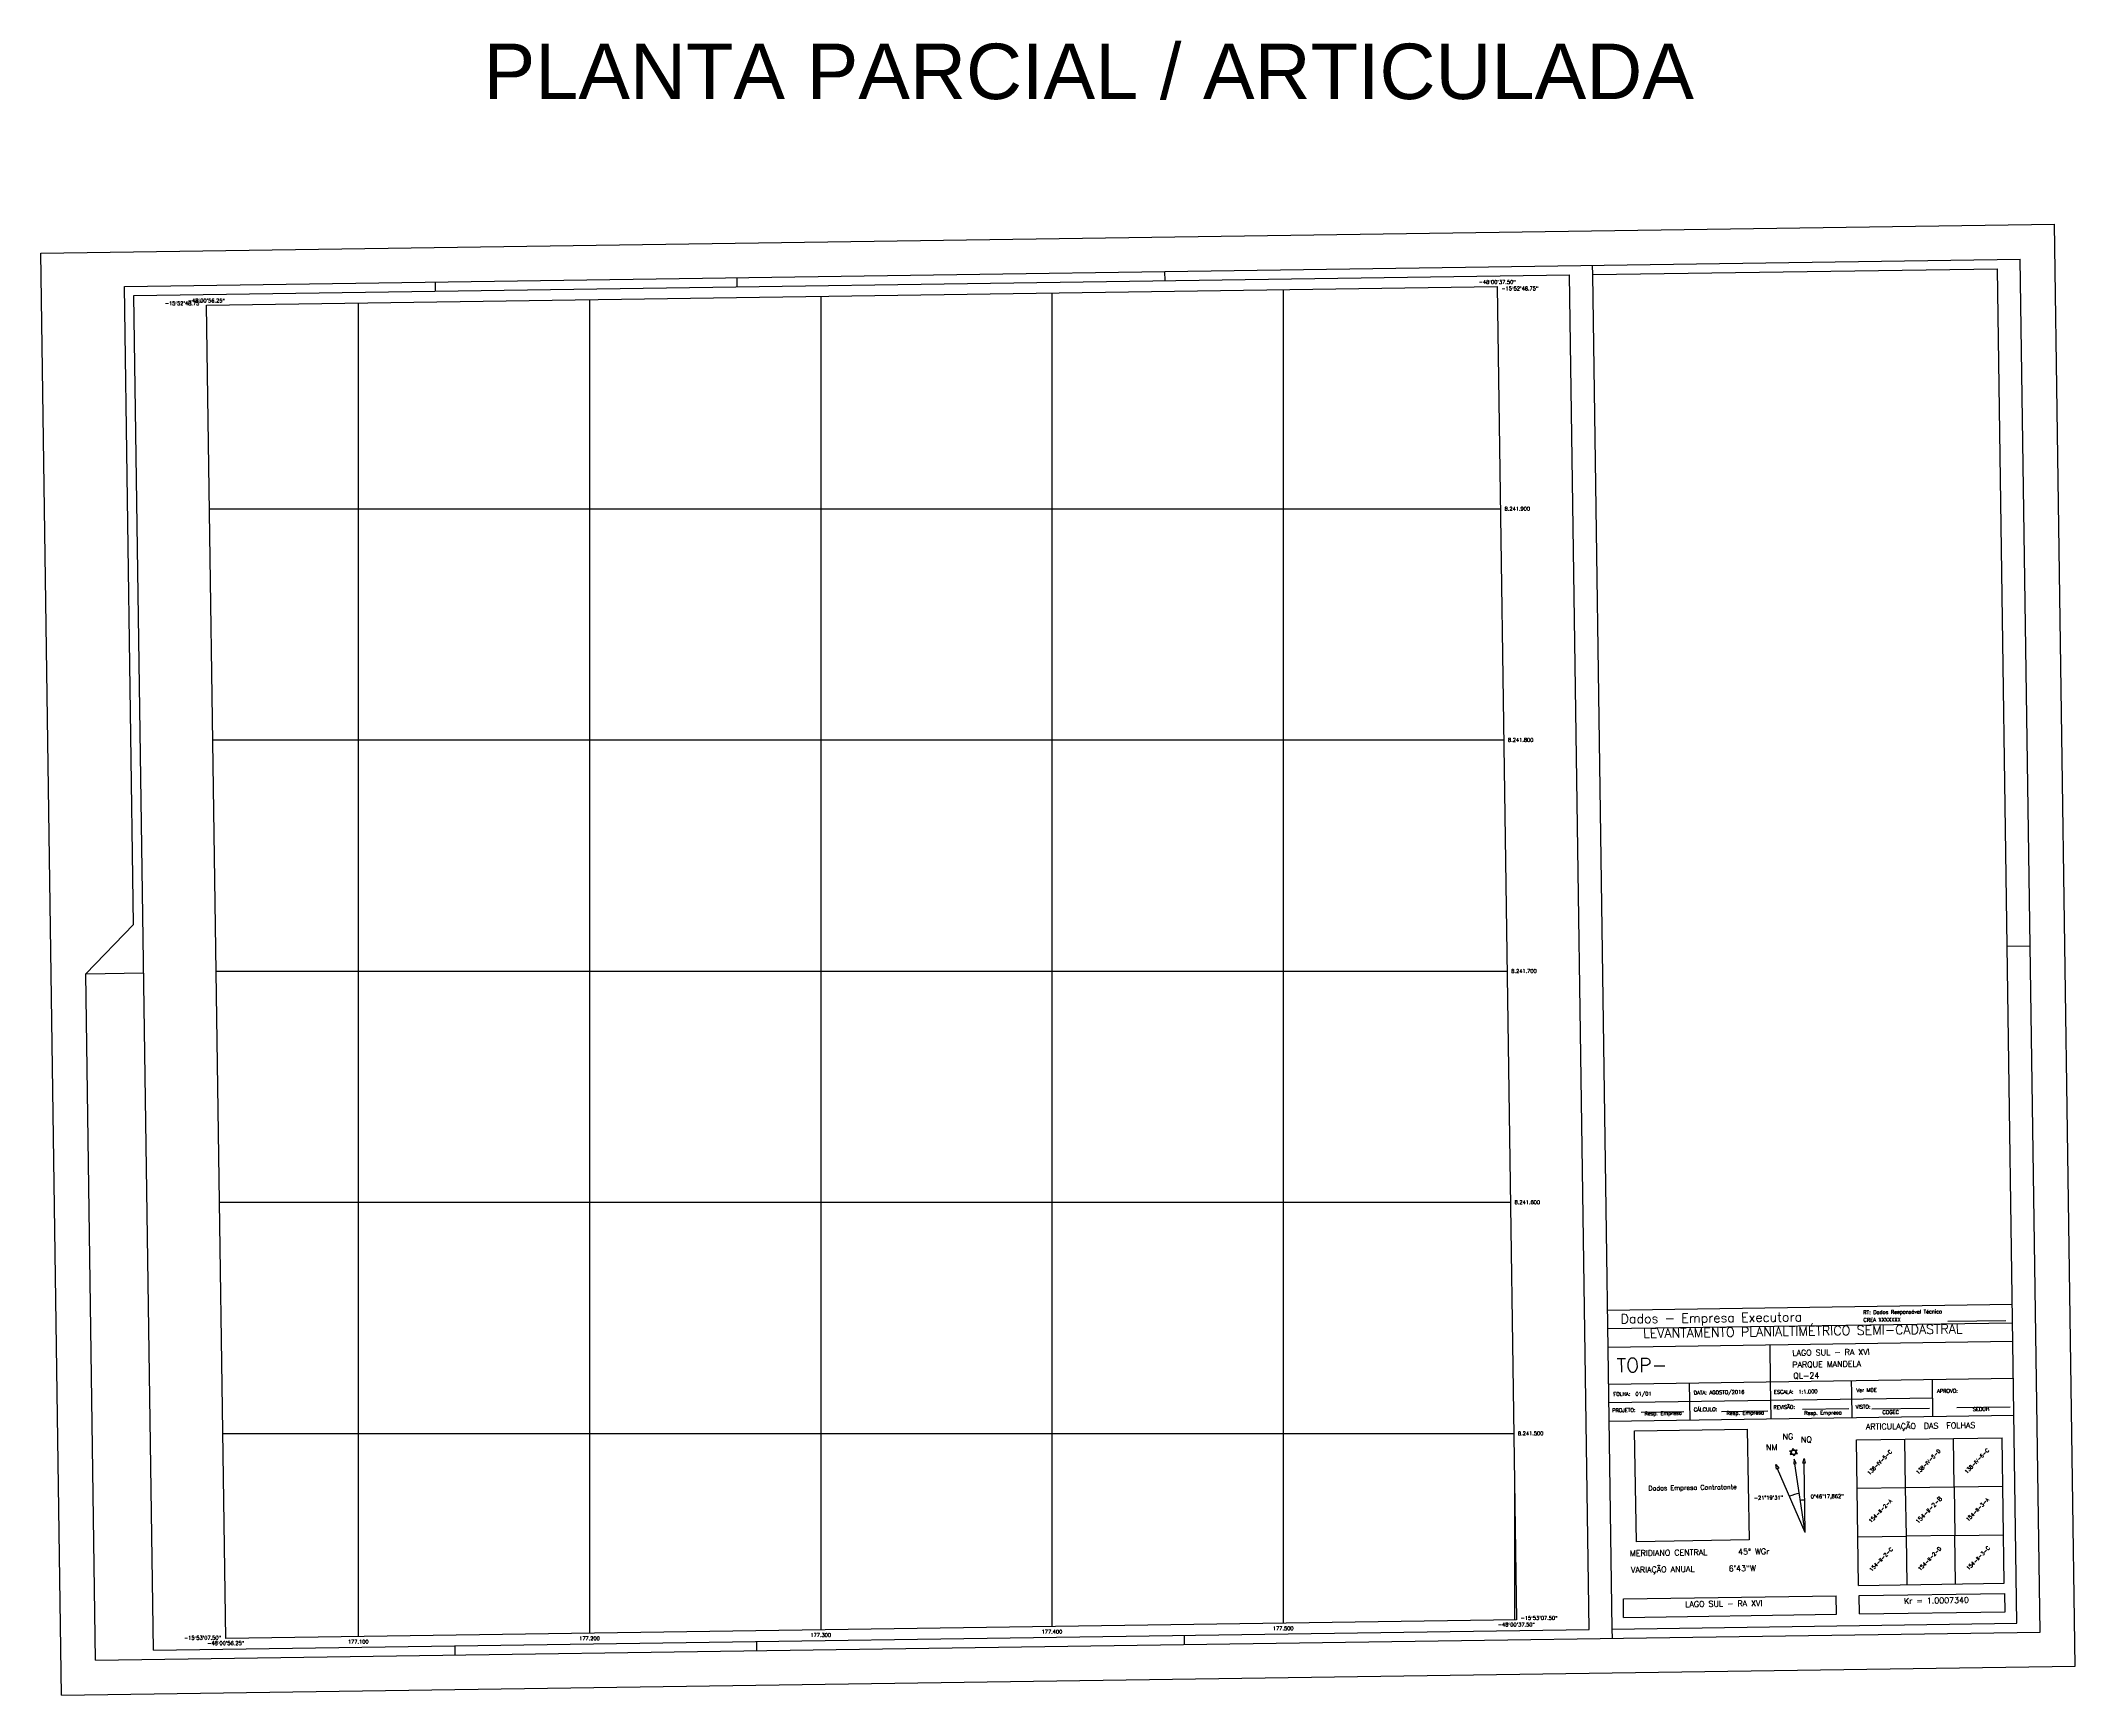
# Model space of a CAD drawing. Extents: x 190546 to 194941, y 8251022 to 8268833.
# Drawn here: x 192474 to 193354, y 8251022 to 8251738 of the extents above; entities that cross this region are included whole.
import ezdxf
from ezdxf.enums import TextEntityAlignment as Align

# ---------------------------------------------------------------- set-up
doc = ezdxf.new("R2010")
doc.units = 0
doc.header["$LTSCALE"] = 10
doc.header["$MEASUREMENT"] = 0
for name, color, linetype in [('167-II-2-D', 7, 'CONTINUOUS'), ('TOP-GUARDA_CORPO', 161, 'CONTINUOUS'), ('TOP-URB', 250, 'CONTINUOUS')]:
    doc.layers.add(name, color=color, linetype=linetype)
doc.styles.add('ARIAL', font='arial.ttf', dxfattribs={"height": 1.1})
doc.styles.add('MALHA', font='romans.shx', dxfattribs={"height": 1.6})
doc.styles.add('ROMANS', font='romans', dxfattribs={"height": 0.2})

msp = doc.modelspace()

# ---------------------------------------------------------------- hatches: boundary and pattern name
at = {"layer": 'TOP-URB', "linetype": 'CONTINUOUS'}
h = msp.add_hatch(color=1, dxfattribs=at)
h.paths.add_polyline_path([(193224.5, 8251119.98), (193224.17, 8251122.02), (193225.42, 8251120.38)])
h.paths.add_polyline_path([(193236.92, 8251122.64), (193235.92, 8251122.63), (193236.39, 8251124.63)])
h.paths.add_polyline_path([(193231.97, 8251122.24), (193232.17, 8251124.29), (193232.96, 8251122.39)])
h.paths.add_polyline_path([(193232.04, 8251125.78), (193231.39, 8251126.5), (193232.45, 8251126.65)], flags=0)
h.paths.add_polyline_path([(193230.34, 8251126.34), (193230.75, 8251127.21), (193231.39, 8251126.5)], flags=0)
h.paths.add_polyline_path([(193230.75, 8251127.21), (193230.1, 8251127.92), (193231.16, 8251128.08)], flags=0)
h.paths.add_polyline_path([(193231.16, 8251128.08), (193231.57, 8251128.95), (193232.21, 8251128.24)], flags=0)
h.paths.add_polyline_path([(193232.86, 8251127.52), (193232.21, 8251128.24), (193233.27, 8251128.39)], flags=0)
h.paths.add_polyline_path([(193232.45, 8251126.65), (193232.86, 8251127.52), (193233.5, 8251126.81)], flags=16)

# ---------------------------------------------------------------- linework, layer by layer
at = {"layer": '167-II-2-D', "color": 2}
for p, q in [((192545.48, 8251623.51), (193103.72, 8251631.55)), ((193103.72, 8251631.55), (193112.02, 8251054.75)), ((192553.8, 8251046.71), (192545.48, 8251623.51)), ((193112.02, 8251054.75), (192553.8, 8251046.71))]:
    msp.add_line(p, q, dxfattribs=at)
at = {"layer": '167-II-2-D', "color": 1}
for p, q in [((193011.13, 8251630.21), (193011.13, 8251053.3)), ((192611.13, 8251624.45), (192611.13, 8251047.54)), ((192711.13, 8251625.89), (192711.13, 8251048.98)), ((192811.13, 8251627.33), (192811.13, 8251050.42)), ((192911.13, 8251628.77), (192911.13, 8251051.86)), ((192546.75, 8251535.45), (193105.1, 8251535.45)), ((192548.19, 8251435.45), (193106.54, 8251435.45)), ((192549.63, 8251335.45), (193107.98, 8251335.45)), ((192551.08, 8251235.45), (193109.42, 8251235.45)), ((192552.52, 8251135.45), (193110.86, 8251135.45)), ((193111.13, 8251116.76), (193111.13, 8251054.74))]:
    msp.add_line(p, q, dxfattribs=at)
at = {"layer": 'TOP-GUARDA_CORPO'}
msp.add_lwpolyline([(193163.13, 8251136.49), (193211.79, 8251137.29), (193212.58, 8251089.39), (193163.92, 8251088.59)], close=True, dxfattribs=at)
at = {"layer": 'TOP-URB', "color": 1}
for p, q in [((192473.8, 8251646.07), (193344.71, 8251658.62)), ((193353.7, 8251034.68), (193344.71, 8251658.62)), ((192482.79, 8251022.14), (192473.8, 8251646.07)), ((193145, 8251636.74), (193144.94, 8251640.74)), ((192644.55, 8251629.53), (192644.49, 8251633.53)), ((192775.04, 8251631.41), (192774.98, 8251635.41)), ((192960.02, 8251634.07), (192959.96, 8251638.07)), ((193324.2, 8251346.29), (193334.2, 8251346.44)), ((193298.61, 8251183.99), (193323.61, 8251184.35)), ((193187.14, 8251141.3), (193186.91, 8251157.29)), ((193222.14, 8251141.8), (193221.91, 8251157.8)), ((193256.98, 8251152.8), (193256.9, 8251158.3)), ((193292.13, 8251142.81), (193291.9, 8251158.81)), ((193152.03, 8251148.79), (193292.02, 8251150.81)), ((193235.69, 8251145.9), (193255.69, 8251146.19)), ((193257.13, 8251142.3), (193256.98, 8251152.8)), ((193265.71, 8251146.03), (193290.71, 8251146.39)), ((193302.44, 8251146.64), (193325.58, 8251146.98)), ((193165.95, 8251144.59), (193184.45, 8251144.86)), ((193200.71, 8251144.91), (193220.71, 8251145.2)), ((193259.02, 8251132.7), (193322.01, 8251133.6)), ((193259.93, 8251069.7), (193259.02, 8251132.7)), ((193280.32, 8251112), (193280.02, 8251133)), ((193301.32, 8251112.3), (193301.02, 8251133.3)), ((193322.92, 8251070.61), (193322.01, 8251133.6)), ((193236.85, 8251092.64), (193232.46, 8251122.31)), ((193259.32, 8251111.7), (193280.32, 8251112)), ((193301.32, 8251112.3), (193322.32, 8251112.6)), ((193259.63, 8251090.7), (193280.62, 8251091)), ((193280.93, 8251070), (193280.62, 8251091)), ((193301.62, 8251091.3), (193322.62, 8251091.61)), ((193301.92, 8251070.31), (193301.62, 8251091.3)), ((193259.93, 8251069.7), (193322.92, 8251070.61)), ((193158.25, 8251063.87), (193250.24, 8251065.2)), ((193158.37, 8251055.87), (193158.25, 8251063.87)), ((193250.36, 8251057.2), (193250.24, 8251065.2)), ((193250.36, 8251057.2), (193250.24, 8251065.2)), ((193260.24, 8251065.34), (193323.24, 8251066.25)), ((193260.36, 8251057.34), (193260.24, 8251065.34)), ((193260.36, 8251057.34), (193323.35, 8251058.25)), ((193323.35, 8251058.25), (193323.24, 8251066.25)), ((193153.5, 8251046.8), (193153.44, 8251050.8)), ((193158.37, 8251055.87), (193250.36, 8251057.2)), ((192653.05, 8251039.59), (192652.99, 8251043.59)), ((192783.54, 8251041.47), (192783.48, 8251045.47)), ((192968.52, 8251044.14), (192968.46, 8251048.14)), ((192482.79, 8251022.14), (193353.7, 8251034.68))]:
    msp.add_line(p, q, dxfattribs=at)
at = {"layer": 'TOP-URB', "color": 2}
for p, q in [((192510.01, 8251631.59), (193329.92, 8251643.4)), ((193338.48, 8251049.47), (193329.92, 8251643.4)), ((192513.98, 8251355.62), (192510.01, 8251631.59)), ((192493.29, 8251334.32), (192513.98, 8251355.62)), ((192497.57, 8251037.35), (192493.29, 8251334.32)), ((192497.57, 8251037.35), (193338.48, 8251049.47))]:
    msp.add_line(p, q, dxfattribs=at)
at = {"layer": 'TOP-URB', "color": 6}
for p, q in [((193145, 8251636.74), (193319.98, 8251639.26)), ((193328.42, 8251053.32), (193319.98, 8251639.26)), ((192514.07, 8251627.65), (193135, 8251636.6)), ((193143.44, 8251050.66), (193135, 8251636.6)), ((193153.44, 8251050.8), (193145, 8251636.74)), ((192522.51, 8251041.71), (192514.07, 8251627.65)), ((193151.45, 8251188.79), (193326.44, 8251191.31)), ((193152.15, 8251140.79), (193327.13, 8251143.31)), ((193152.15, 8251140.79), (193327.13, 8251143.31)), ((193280.32, 8251112), (193301.32, 8251112.3)), ((193280.62, 8251091), (193280.32, 8251112)), ((193301.32, 8251112.3), (193301.62, 8251091.3)), ((193301.62, 8251091.3), (193280.62, 8251091)), ((192522.51, 8251041.71), (193143.44, 8251050.66)), ((193153.44, 8251050.8), (193328.42, 8251053.32)), ((193153.44, 8251050.8), (193328.42, 8251053.32))]:
    msp.add_line(p, q, dxfattribs=at)
at = {"layer": 'TOP-URB', "color": 1, "linetype": 'CONTINUOUS'}
for p, q in [((192493.29, 8251334.32), (192518.29, 8251334.68)), ((193231.57, 8251128.95), (193230.34, 8251126.34)), ((193233.5, 8251126.81), (193231.57, 8251128.95)), ((193236.85, 8251092.64), (193224.96, 8251120.18)), ((193230.1, 8251127.92), (193233.27, 8251128.39)), ((193232.04, 8251125.78), (193230.1, 8251127.92)), ((193230.34, 8251126.34), (193233.5, 8251126.81)), ((193233.27, 8251128.39), (193232.04, 8251125.78)), ((193236.85, 8251092.64), (193236.42, 8251122.64))]:
    msp.add_line(p, q, dxfattribs=at)
at = {"layer": 'TOP-URB', "color": 3}
for p, q in [((193151.57, 8251180.79), (193326.55, 8251183.31)), ((193151.68, 8251172.79), (193326.67, 8251175.31)), ((193151.92, 8251156.79), (193326.9, 8251159.31))]:
    msp.add_line(p, q, dxfattribs=at)
at = {"layer": 'TOP-URB', "color": 3, "linetype": 'CONTINUOUS'}
msp.add_line((193221.91, 8251157.8), (193221.68, 8251173.8), dxfattribs=at)
at = {"layer": 'TOP-URB', "color": 1, "linetype": 'CONTINUOUS'}
for radius, start, end in [(17, 98.42007, 113.35149), (14, 90.82542, 98.42007)]:
    msp.add_arc((193236.85, 8251092.64), radius, start, end, dxfattribs=at)
for points in [[(193225.42, 8251120.38), (193224.5, 8251119.98), (193224.17, 8251122.02)], [(193232.17, 8251124.29), (193231.97, 8251122.24), (193232.96, 8251122.39)], [(193235.92, 8251122.63), (193236.39, 8251124.63), (193236.92, 8251122.64)]]:
    msp.add_3dface(points, dxfattribs=at)

# ---------------------------------------------------------------- texts
at = {"layer": '167-II-2-D', "color": 2, "style": 'MALHA'}
for s, p in [('-48º00\'37.50"', (193103.72, 8251633.55)), ('-48º00\'56.25"', (192545.48, 8251625.51)), ('-48º00\'37.50"', (193112.02, 8251052.75)), ('-48º00\'56.25"', (192553.8, 8251044.71))]:
    msp.add_text(s, height=1.6, dxfattribs=at).set_placement(p, align=Align.MIDDLE)
for s, p in [('-15º52\'48.75"', (193105.52, 8251629.95)), ('8.241.900', (193106.9, 8251534.65)), ('8.241.800', (193108.34, 8251434.65)), ('8.241.700', (193109.78, 8251334.65)), ('8.241.600', (193111.22, 8251234.65)), ('8.241.500', (193112.66, 8251134.65)), ('-15º53\'07.50"', (193113.82, 8251054.79))]:
    msp.add_text(s, height=1.6, dxfattribs=at).set_placement(p)
for s, p in [('-15º52\'48.75"', (192543.48, 8251623.51)), ('-15º53\'07.50"', (192551.8, 8251046.21))]:
    msp.add_text(s, height=1.6, dxfattribs=at).set_placement(p, align=Align.RIGHT)
for s, p in [('177.400', (192911.13, 8251048.86)), ('177.500', (193011.13, 8251050.3)), ('177.100', (192611.13, 8251044.54)), ('177.200', (192711.13, 8251045.98)), ('177.300', (192811.13, 8251047.42))]:
    msp.add_text(s, height=1.6, dxfattribs=at).set_placement(p, align=Align.CENTER)
at = {"layer": 'TOP-URB', "color": 4, "style": 'ARIAL'}
msp.add_text('PLANTA PARCIAL / ARTICULADA', height=24, dxfattribs=at).set_placement((192927.04, 8251712.68), align=Align.CENTER)
at = {"layer": 'TOP-URB', "color": 3, "linetype": 'CONTINUOUS', "style": 'ROMANS'}
for s, height, rotation, p in [('Dados - Empresa Executora', 4, 0.63214, (193157.08, 8251183.01)), ('PARQUE MANDELA', 2.5, 0.82542, (193231.32, 8251163.91)), ('LAGO SUL - RA XVI', 2.5, 0.82542, (193231.35, 8251169.01)), ('ARTICULAÇÃO  DAS  FOLHAS', 2.5, 0.82542, (193263.14, 8251137.09)), ('MERIDIANO CENTRAL', 2.5, 0.82542, (193161.1, 8251082.33)), ('45%%D WGr', 2.5, 0.82542, (193207.89, 8251082.98)), ('VARIAÇÃO ANUAL', 2.5, 0.82542, (193161.55, 8251075.16)), ('6\'43"W', 2.5, 0.82542, (193203.81, 8251075.73))]:
    msp.add_text(s, height=height, rotation=rotation, dxfattribs=at).set_placement(p)
at = {"layer": 'TOP-URB', "color": 6, "linetype": 'CONTINUOUS', "style": 'ROMANS'}
msp.add_text('LEVANTAMENTO PLANIALTIMÉTRICO SEMI-CADASTRAL', height=4, rotation=0.82542, dxfattribs=at).set_placement((193235.87, 8251177.71), align=Align.CENTER)
at = {"layer": 'TOP-URB', "color": 2, "linetype": 'CONTINUOUS', "style": 'ROMANS'}
for s, rotation, p in [('RT: Dados Responsável Técnico', 0.63214, (193261.98, 8251187.02)), ('CREA XXXXXXX', 0.63214, (193262.09, 8251183.73)), ('Ver MDE', 0.82542, (193259.02, 8251153.32)), ('PROJETO:', 0.82542, (193153.41, 8251144.61)), ('FOLHA:  01/01', 0.82542, (193153.94, 8251151.61)), ('CÁLCULO:', 0.82542, (193188.71, 8251144.94)), ('DATA: AGOSTO/2016', 0.82542, (193188.67, 8251152.24)), ('REVISÃO:', 0.82542, (193223.15, 8251145.95)), ('ESCALA:  1:1.000', 0.82542, (193223.36, 8251152.54)), ('VISTO:', 0.82542, (193258.71, 8251146.13)), ('APROVO:', 0.82542, (193293.88, 8251152.96)), ('Resp. Empresa', 0.89306, (193236.5, 8251143.44)), ('COGEC', 0.82542, (193270.3, 8251143.78)), ('-21%%D19\'31"', 0.82542, (193214.73, 8251106.75)), ('0%%D46\'17,862"', 0.82542, (193239.27, 8251107.31))]:
    msp.add_text(s, height=1.6, rotation=rotation, dxfattribs=at).set_placement(p)
at = {"layer": 'TOP-URB', "color": 6, "linetype": 'CONTINUOUS', "style": 'ROMANS'}
msp.add_text('TOP-', height=6, rotation=0.82542, dxfattribs=at).set_placement((193155.34, 8251161.84))
at = {"layer": 'TOP-URB', "color": 2, "linetype": 'CONTINUOUS', "style": 'ROMANS'}
for s, rotation, p in [('SEDUH', 0.82542, (193312.95, 8251145.18)), ('Resp. Empresa', 0.89306, (193175.47, 8251143.37)), ('Resp. Empresa', 0.89306, (193210.98, 8251143.55)), ('138-IV-6-C', 45.82542, (193311.67, 8251122.95)), ('138-IV-5-C', 45.82542, (193269.67, 8251122.35)), ('138-IV-5-D', 45.82542, (193290.67, 8251122.65)), ('154-II-2-A', 45.82542, (193269.97, 8251101.35)), ('154-II-3-A', 45.82542, (193311.97, 8251101.95)), ('154-II-2-C', 45.82542, (193270.28, 8251080.35)), ('154-II-2-D', 45.82542, (193291.27, 8251080.65)), ('154-II-3-C', 45.82542, (193312.27, 8251080.96))]:
    msp.add_text(s, height=1.6, rotation=rotation, dxfattribs=at).set_placement(p, align=Align.CENTER)
at = {"layer": 'TOP-URB', "color": 4, "linetype": 'CONTINUOUS', "style": 'ROMANS'}
for s, p in [('NM', (193222.42, 8251128.19)), ('NG', (193229.43, 8251132.82)), ('NQ', (193237.4, 8251131.54))]:
    msp.add_text(s, height=2.5, rotation=0.82542, dxfattribs=at).set_placement(p, align=Align.CENTER)
at = {"layer": 'TOP-URB', "color": 3, "linetype": 'CONTINUOUS', "style": 'ROMANS'}
for s, height, rotation, p in [('Dados Empresa Contratante', 2, 0.93799, (193188.17, 8251111.02)), ('154-II-2-B', 1.8, 45.82542, (193290.97, 8251101.65)), ('LAGO SUL - RA XVI', 2.5, 0.82542, (193201.72, 8251060.53)), ('Kr = 1.0007340', 2.5, 0.82542, (193293.68, 8251061.91))]:
    msp.add_text(s, height=height, rotation=rotation, dxfattribs=at).set_placement(p, align=Align.CENTER)
at = {"layer": 'TOP-URB', "color": 3, "linetype": 'CONTINUOUS', "insert": (193231.73, 8251160.24), "char_height": 2.5, "attachment_point": 4, "rotation": 0.82542, "style": 'ROMANS'}
msp.add_mtext('QL-24', dxfattribs=at)

doc.saveas('drawing.dxf')
